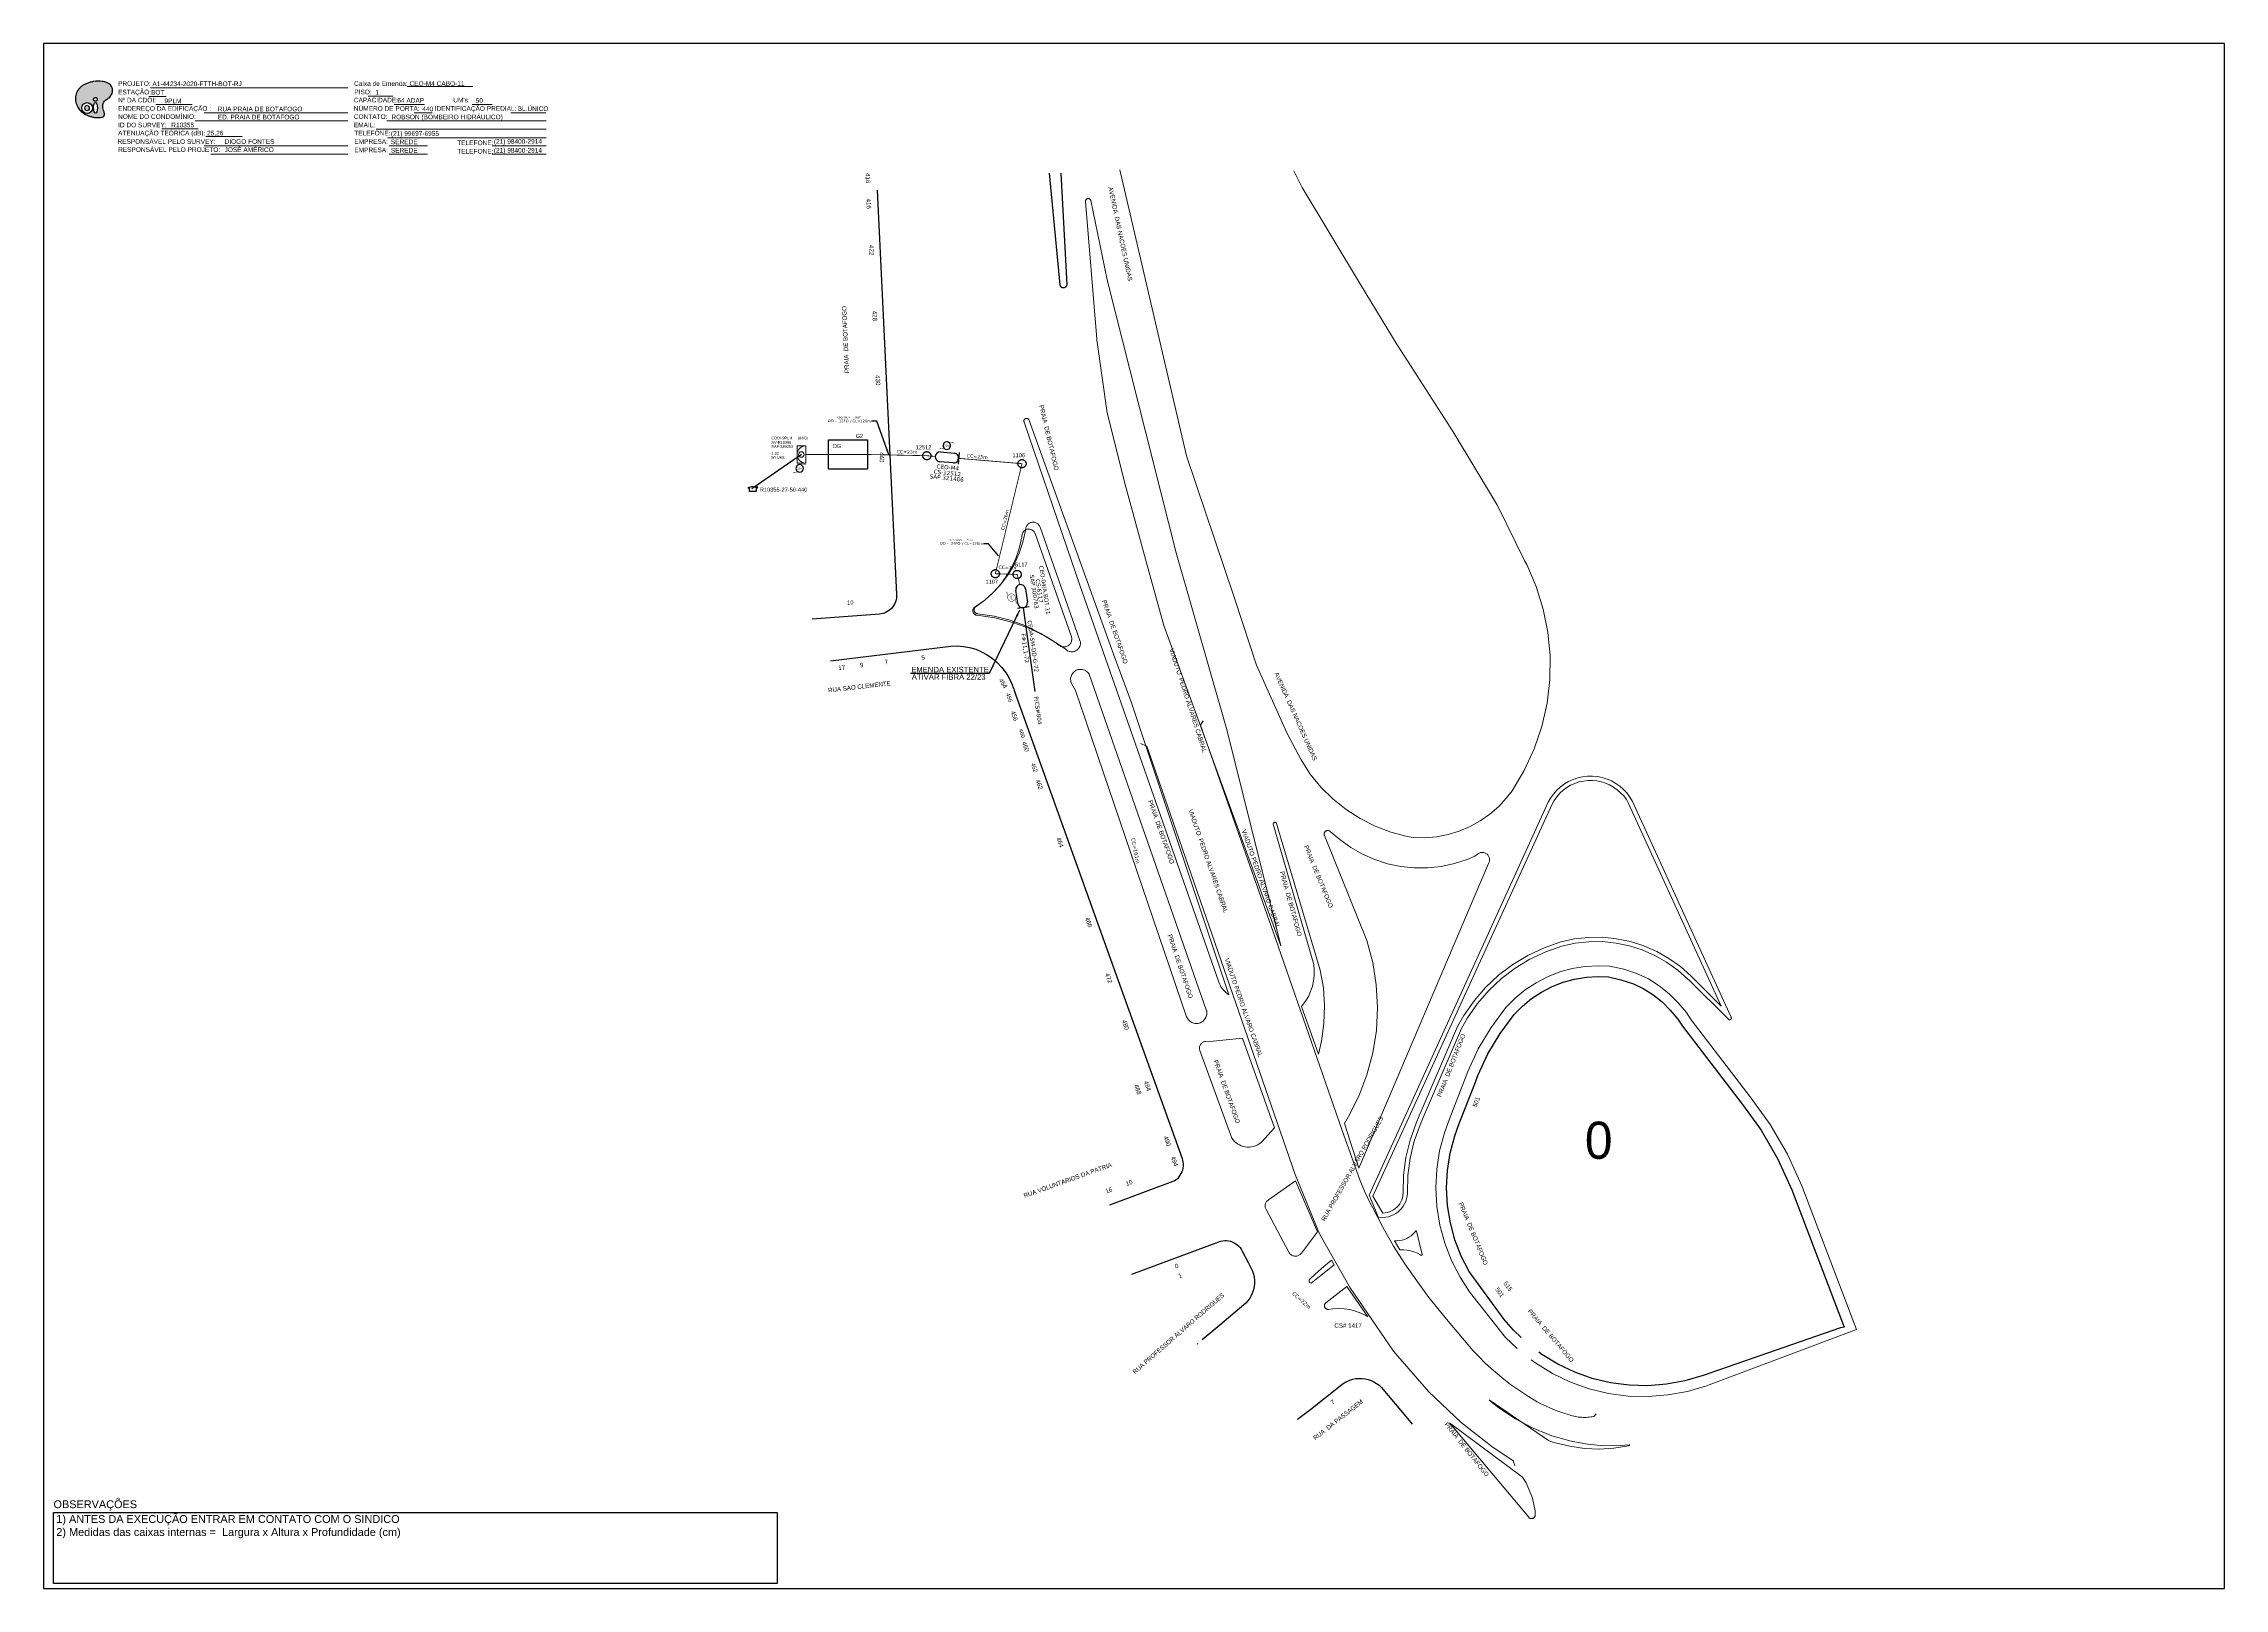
# Model space of a CAD drawing. Header units: millimetres. Extents: x 3753 to 6511, y 627 to 1221.
# Drawn here: x 4713 to 5551, y 627 to 1221 of the extents above; entities that cross this region are included whole.
import ezdxf
from ezdxf.enums import TextEntityAlignment as Align

# ---------------------------------------------------------------- set-up
doc = ezdxf.new("R2010")
doc.units = ezdxf.units.MM
doc.linetypes.add('PHANTOM2', pattern=[1.25, 0.625, -0.125, 0.125, -0.125, 0.125, -0.125])
for name, color, linetype in [('10.1-Caixas Subterrâneas', 5, 'Continuous'), ('20.1-CDO_INTERIOR', 1, 'Continuous'), ('CD a instalar', 1, 'Continuous'), ('CEO', 1, 'Continuous'), ('Folga', 1, 'Continuous'), ('label_cabos', 7, 'Continuous'), ('Legenda', 1, 'Continuous'), ('SURVEYS', 7, 'Continuous'), ('SURVEYS_LEGENDAS', 7, 'Continuous'), ('TEXTOS', 2, 'Continuous')]:
    doc.layers.add(name, color=color, linetype=linetype)
doc.layers.add("20.0-LEGENDA DOS CDO'S", color=1, linetype='Continuous', lineweight=0)
doc.layers.add('DROP DE CLIENTE', color=140, linetype='Continuous', plot=False)
doc.layers.add('EXTRA', color=50, linetype='Continuous', plot=False)
doc.styles.add('ARIAL', font='arial.ttf')
doc.styles.add('siredit', font='verdana.ttf')
doc.dimstyles.new('CC', dxfattribs={"dimtxt": 1, "dimasz": 2, "dimexe": 0.18, "dimexo": 0.0625, "dimgap": 0.09, "dimtad": 0, "dimdec": 0, "dimrnd": 1, "dimzin": 0, "dimdsep": 46, "dimtxsty": 'siredit', "dimblk": 'NONE', "dimcen": 0, "dimse1": 1, "dimse2": 1, "dimsd1": 1, "dimsd2": 1, "dimclrt": 7, "dimadec": 0, "dimazin": 0, "dimtfac": 1, "dimtdec": 0, "dimtofl": 0, "dimtmove": 0, "dimatfit": 3, "dimfxl": 0, "dimtolj": 1, "dimtzin": 0, "dimarcsym": 0})
doc.dimstyles.get("Standard").update_dxf_attribs({"dimtxt": 0.18, "dimasz": 0.18, "dimexe": 0.18, "dimexo": 0.0625, "dimgap": 0.09, "dimtad": 0, "dimtih": 1, "dimtoh": 1, "dimdec": 4, "dimzin": 0, "dimdsep": 46, "dimtxsty": 'Standard', "dimcen": 0.09, "dimadec": 0, "dimazin": 0, "dimtfac": 1, "dimtdec": 4, "dimtofl": 0, "dimtmove": 0, "dimatfit": 3, "dimfxl": 0, "dimtolj": 1, "dimtzin": 0, "dimarcsym": 0})

# ---------------------------------------------------------------- blocks, each defined once
blk = doc.blocks.new('OI')
h = blk.add_hatch(color=40)
edge = h.paths.add_edge_path()
edge.add_spline(control_points=[(4.35, -0.67), (3.92, -0.99), (3.26, -1.5), (2.81, -2.59), (2.9, -3.5), (3.06, -4.27), (3.31, -4.85), (3.37, -5.39), (3.4, -5.88), (3.2, -6.4), (2.54, -6.61), (1.65, -6.63), (0.55, -6.67), (-0.56, -6.42), (-1.61, -6.14), (-2.77, -5.61), (-3.92, -4.77), (-4.89, -3.7), (-5.34, -2.65), (-5.6, -1.94), (-5.85, -0.96), (-5.71, 0.47), (-5.1, 2.02), (-4.14, 3.02), (-3.3, 3.61), (-2.37, 4.16), (-1.36, 4.44), (-0.56, 4.7), (0.79, 4.85), (2.24, 4.97), (3.79, 4.57), (4.67, 4.21), (5.44, 3.65), (5.76, 2.99), (6.03, 2.21), (6.01, 1.46), (5.72, 0.64), (5.31, 0.08), (4.88, -0.38), (4.51, -0.55), (4.35, -0.67)], knot_values=[0, 0, 0, 0, 1.60434, 2.417191, 3.427595, 4.282808, 4.776746, 5.304182, 5.888771, 6.258406, 6.858137, 7.79129, 8.986195, 10.124242, 11.187857, 12.242908, 13.953784, 15.414161, 16.515391, 17.349188, 17.675853, 19.552021, 21.515531, 22.568638, 23.63245, 24.621084, 25.782718, 26.745347, 27.142653, 29.870543, 31.004649, 31.921532, 32.709589, 33.801391, 34.042471, 35.192333, 35.971461, 36.628871, 37.254359, 37.836911, 37.836911, 37.836911, 37.836911], degree=3, periodic=0)
h.paths.add_polyline_path([(1.13, -0.87, -1), (-0.04, -0.87, -1)], flags=16)
edge = h.paths.add_edge_path(flags=16)
edge.add_ellipse((0.56, -3.59), major_axis=(-0.02, 1.71), ratio=0.361305, start_angle=0, end_angle=360)
h.paths.add_polyline_path([(-0.36, -3.62, -1), (-3.8, -3.62, -1)], flags=16)
edge = h.paths.add_edge_path(flags=0)
edge.add_ellipse((-2.08, -3.62), major_axis=(0, 0.885), ratio=0.758294, start_angle=0, end_angle=360)
at = {"color": 40}
for centre, radius in [((-2.08, -3.62), 1.72), ((0.54, -0.87), 0.587)]:
    blk.add_circle(centre, radius, dxfattribs=at)
blk.add_ellipse((-2.08, -3.62), major_axis=(0, 0.885), ratio=0.758294, start_param=-3.141592653589792, end_param=3.141592653589792, dxfattribs=at)
blk.add_ellipse((0.56, -3.59), major_axis=(-0.02, 1.71), ratio=0.361305, dxfattribs=at)
at = {"color": 40, "start_tangent": (-0.800898, -0.598801), "end_tangent": (-0.800898, -0.598801)}
blk.add_spline([(4.35, -0.67), (3.2, -1.78), (2.9, -2.54), (2.92, -3.55), (3.12, -4.38), (3.28, -4.85), (3.37, -5.37), (3.35, -5.95), (3.2, -6.29), (2.66, -6.55), (1.73, -6.63), (0.54, -6.62), (-0.58, -6.41), (-1.6, -6.11), (-2.56, -5.67), (-3.95, -4.67), (-4.89, -3.56), (-5.37, -2.56), (-5.64, -1.78), (-5.72, -1.46), (-5.63, 0.42), (-4.84, 2.22), (-4.13, 2.99), (-3.27, 3.62), (-2.4, 4.09), (-1.3, 4.47), (-0.37, 4.72), (0.02, 4.77), (2.75, 4.8), (3.85, 4.53), (4.69, 4.16), (5.31, 3.68), (5.85, 2.73), (5.93, 2.5), (5.94, 1.35), (5.67, 0.62), (5.29, 0.08), (4.84, -0.36), (4.35, -0.67)], degree=3, dxfattribs=at)
blk = doc.blocks.new('MHMZ')
at = {"linetype": 'PHANTOM2'}
blk.add_circle((0, 0), 0.0000101, dxfattribs=at)
blk = doc.blocks.new('A$C07E14978')
at = {"layer": 'Folga', "color": 1, "const_width": 0.137}
for points in [[(2.23, 0.28), (0.03, 0.28), (0.47, 0.06)], [(2.23, 2.92), (4.42, 2.92), (3.98, 3.13)]]:
    blk.add_lwpolyline(points, dxfattribs=at)
at = {"layer": 'Folga', "color": 1, "const_width": 0.146}
blk.add_lwpolyline([(2.23, 2.92, 1.000012), (2.23, 0.28, 0.999978)], format="xyb", close=True, dxfattribs=at)
at = {"layer": 'Folga', "color": 1}
blk.add_text('10m', height=0.659, dxfattribs=at).set_placement((1.38, 1.27))
blk = doc.blocks.new('_None')
blk = doc.blocks.new('LEGENDA DOS CABOS')
at = {"layer": 'EXTRA', "style": 'siredit'}
for tag, p in [('ID', (4.6, 0.97)), ('XX', (9.03, 0.97))]:
    blk.add_attdef(tag, text='', height=0.48, rotation=359.69001, dxfattribs=at).set_placement(p, align=Align.MIDDLE_CENTER)
at = {"layer": 'Legenda', "color": 7, "style": 'siredit'}
for tag, p in [('TIPO_CABO', (1.31, 0)), ('CABO', (4.69, -0.05)), ('/', (6.81, -0.05)), ('METROS', (10.03, -0.05))]:
    blk.add_attdef(tag, text='', height=0.8, rotation=359.69001, dxfattribs=at).set_placement(p, align=Align.MIDDLE_CENTER)
blk = doc.blocks.new('LVLV')
for p, q in [((0, 0.000025), (-0.000025, 0.000018)), ((-0.000025, 0.000018), (-0.000017, 0.000018)), ((-0.000017, 0), (-0.000017, 0.000018)), ((0.000017, 0), (-0.000017, 0)), ((0, 0.000025), (0.000025, 0.000018)), ((0.000017, 0.000026), (0.00002, 0.000026)), ((0.000017, 0.000021), (0.000017, 0.000026)), ((0.000025, 0.000018), (0.000017, 0.000018)), ((0.000017, 0.000018), (0.000017, 0)), ((0.00002, 0.000026), (0.00002, 0.00002))]:
    blk.add_line(p, q)

msp = doc.modelspace()

# ---------------------------------------------------------------- linework, layer by layer
at = {"linetype": 'Continuous'}
msp.add_lwpolyline([(5551.11, 1221.45), (4712.55, 1221.45), (4712.55, 627.45), (5551.11, 627.45), (5551.11, 1221.45)], dxfattribs=at)
at = {"color": 7, "lineweight": 0}
for points in [[(4753.07, 1201.17), (4759.62, 1201.17)], [(4753.59, 1204.45), (4829.56, 1204.45)], [(4837.36, 1201.21), (4846.84, 1201.21)], [(4852.4, 1204.94), (4877.54, 1204.94)], [(4755.74, 1198.1), (4769.68, 1198.1)], [(4770.89, 1191.75), (4829.56, 1191.75)], [(4774.31, 1194.87), (4829.56, 1194.87)], [(4844.52, 1191.75), (4905.75, 1191.75)], [(4847.41, 1198.1), (4859.03, 1198.1)], [(4854.99, 1194.87), (4861.94, 1194.87)], [(4877.35, 1198.1), (4885.01, 1198.1)], [(4892.16, 1194.87), (4905.72, 1194.87)], [(4758.06, 1188.69), (4772, 1188.69)], [(4774.93, 1185.72), (4788.87, 1185.72)], [(4840.48, 1188.52), (4905.75, 1188.52)], [(4844.77, 1185.28), (4905.75, 1185.28)], [(4774.31, 1182.17), (4829.56, 1182.17)], [(4776.8, 1178.93), (4829.56, 1178.93)], [(4845.38, 1182.17), (4860.18, 1182.17)], [(4845.38, 1178.93), (4860.18, 1178.93)], [(4884.98, 1182.17), (4905.75, 1182.17)], [(4884.98, 1178.93), (4905.75, 1178.93)]]:
    msp.add_lwpolyline(points, dxfattribs=at)
at = {"color": 120}
for points in [[(5099.15, 1171.66), (5103.31, 1128.7), (5103.35, 1128.56), (5103.41, 1128.41), (5103.48, 1128.28), (5103.56, 1128.17), (5103.66, 1128.06), (5103.76, 1127.96), (5103.88, 1127.86), (5104.01, 1127.78), (5104.15, 1127.71), (5104.29, 1127.67), (5104.44, 1127.64), (5104.58, 1127.61), (5104.72, 1127.61), (5104.88, 1127.63), (5105.02, 1127.66), (5105.16, 1127.7), (5105.31, 1127.76), (5105.44, 1127.83), (5105.55, 1127.91), (5105.66, 1128), (5105.76, 1128.11), (5105.87, 1128.23), (5105.94, 1128.36), (5106.01, 1128.48), (5106.05, 1128.63), (5106.08, 1128.77), (5106.09, 1128.83), (5103.78, 1171.66)], [(5033.06, 1165.06), (5040.51, 1009.57), (5040.51, 1009.02), (5040.46, 1008.27), (5040.33, 1007.54), (5040.11, 1006.81), (5039.81, 1006.13), (5039.46, 1005.47), (5039.04, 1004.86), (5038.54, 1004.3), (5038, 1003.78), (5037.41, 1003.33), (5036.77, 1002.94), (5036.1, 1002.61), (5035.38, 1002.37), (5034.67, 1002.2), (5033.92, 1002.1), (5008.07, 1000.17)], [(5015.13, 984.13), (5061.36, 989.81), (5063.81, 989.88), (5066.24, 989.68), (5068.64, 989.24), (5070.99, 988.55), (5073.25, 987.61), (5075.39, 986.45), (5077.41, 985.06), (5079.27, 983.48), (5080.94, 981.7), (5082.43, 979.77), (5083.71, 977.69), (5084.76, 975.48), (5085.57, 973.18), (5085.72, 972.69), (5122.79, 869.38)], [(5122.79, 869.38), (5150.3, 792.72), (5150.51, 792.01), (5150.66, 791.28), (5150.71, 790.52), (5150.7, 789.78), (5150.6, 789.03), (5150.43, 788.31), (5150.18, 787.6), (5149.87, 786.93), (5149.48, 786.29), (5148.73, 785.05), (5147.81, 784.26), (5122.39, 774.85)], [(5280.7, 723.94), (5277.7, 726.78), (5274.15, 730.84), (5260.73, 749.33), (5257.7, 755.23), (5255.25, 761.54), (5253.48, 768.05), (5252.41, 774.71), (5252.03, 781.44), (5252.37, 788.19), (5253.4, 794.85), (5255.14, 801.41), (5256.86, 806.15), (5262.85, 821.43), (5264.03, 824.61), (5267.9, 832.98), (5272.57, 840.86), (5278, 848.15), (5281.16, 851.35), (5284.7, 854.25), (5288.53, 856.76), (5292.58, 858.86), (5296.83, 860.53), (5301.24, 861.73), (5305.77, 862.48), (5310.34, 862.75), (5314.27, 862.59), (5319.05, 861.51), (5323.87, 859.88), (5327.67, 858.17), (5331.37, 855.79), (5334.87, 853), (5338.06, 849.85), (5340.92, 846.36), (5342.74, 843.69), (5365.76, 813.52), (5372.97, 803.6), (5379.45, 792.5), (5384.76, 780.7), (5404.91, 727.89), (5403.55, 727.66)], [(5130.99, 748.3), (5164.51, 760.75), (5165.22, 760.97), (5165.95, 761.13), (5166.7, 761.2), (5167.46, 761.18), (5168.2, 761.1), (5168.93, 760.94), (5169.63, 760.7), (5170.32, 760.38), (5170.96, 760), (5171.56, 759.55), (5172.1, 759.05), (5172.6, 758.48), (5173.03, 757.88), (5173.35, 757.32), (5175.69, 752.77), (5176.89, 750.46), (5177.38, 749.37), (5177.75, 748.24), (5178.01, 747.07), (5178.15, 745.88), (5178.15, 744.68), (5178.04, 743.48), (5177.79, 742.31), (5177.44, 741.18), (5176.95, 740.08), (5176.36, 739.03), (5175.66, 738.06), (5174.86, 737.17), (5174.08, 736.44), (5164.82, 728.69), (5158.01, 722.98)], [(5156.38, 721.62), (5156.13, 721.41)], [(5403.55, 727.66), (5350.67, 709.33), (5343.65, 707.25), (5336.58, 705.94), (5329.41, 705.37), (5322.2, 705.56), (5315.07, 706.49), (5308.07, 708.18), (5301.29, 710.58), (5294.79, 713.68), (5288.65, 717.43), (5287.5, 718.32)], [(5194.75, 692.48), (5199.79, 696.43), (5211.7, 705.79), (5212.69, 706.47), (5213.73, 707.04), (5214.83, 707.52), (5215.98, 707.87), (5217.15, 708.1), (5218.35, 708.2), (5219.55, 708.19), (5220.74, 708.04), (5221.9, 707.77), (5223.02, 707.39), (5224.11, 706.89), (5225.14, 706.27), (5226.1, 705.56), (5226.99, 704.74), (5227.56, 704.1), (5236.32, 693.56), (5238.78, 690.61)]]:
    msp.add_lwpolyline(points, dxfattribs=at)
at = {"color": 114, "lineweight": 20}
for points in [[(5126.39, 1172.93), (5152.01, 1062.98), (5162.95, 1030.62), (5170.5, 1008.26), (5179, 982.46), (5190.62, 956.49), (5196.07, 946.01), (5199.62, 940.59), (5203.71, 935.59), (5208.31, 931.02), (5213.36, 926.98), (5218.81, 923.47), (5224.58, 920.56), (5230.63, 918.27), (5236.9, 916.62), (5239.21, 916.18), (5243.7, 916.1), (5248.19, 916.48), (5252.61, 917.34), (5256.9, 918.64), (5261.05, 920.4), (5264.98, 922.57), (5268.67, 925.15), (5272.07, 928.09), (5275.13, 931.38), (5277.26, 934.13), (5281.91, 941.98), (5285.73, 950.27), (5288.65, 958.91), (5290.65, 967.82), (5291.71, 976.88), (5291.81, 986.01), (5290.96, 995.09), (5289.16, 1004.03), (5286.45, 1012.75), (5282.83, 1021.11), (5282.16, 1022.46), (5271.6, 1043.82), (5254.6, 1072.15), (5237.27, 1099.13)], [(5237.27, 1099.13), (5233.09, 1105.63), (5218.92, 1128.81), (5196.51, 1166.15), (5193.31, 1172.52)], [(5279.12, 719.73), (5274.71, 723.9), (5260.8, 741.42), (5257.19, 747.16), (5253.91, 753.53), (5251.31, 760.24), (5249.42, 767.18), (5248.28, 774.27), (5247.88, 781.43), (5248.24, 788.61), (5249.34, 795.7), (5251.18, 802.65), (5252.98, 807.62), (5258.98, 822.92), (5260.2, 826.21), (5264.22, 834.91), (5269.11, 843.17), (5274.85, 850.86), (5278.37, 854.42), (5282.24, 857.59), (5286.43, 860.34), (5290.86, 862.64), (5295.53, 864.47), (5300.36, 865.79), (5305.31, 866.6), (5310.3, 866.9), (5314.82, 866.72), (5320.18, 865.5), (5325.38, 863.74), (5329.65, 861.83), (5333.79, 859.17), (5337.63, 856.11), (5341.13, 852.65), (5344.25, 848.84), (5346.11, 846.11), (5369.09, 816), (5376.45, 805.87), (5383.14, 794.4), (5388.59, 782.29), (5409.71, 726.95)], [(5409.71, 726.95), (5351.94, 705.38), (5344.62, 703.21), (5337.12, 701.82), (5329.52, 701.22), (5321.88, 701.42), (5314.32, 702.41), (5306.89, 704.2), (5299.7, 706.74), (5292.81, 710.03), (5286.3, 714.01), (5284.54, 715.36)]]:
    msp.add_lwpolyline(points, dxfattribs=at)
at = {"color": 98, "lineweight": 20}
for points in [[(5143.33, 997.72), (5136.7, 1021.81), (5128.4, 1051.96), (5121.54, 1079.47), (5117.59, 1107.54), (5117.43, 1109.49), (5113.22, 1160.78), (5113.22, 1160.88), (5113.22, 1161), (5113.23, 1161.1), (5113.26, 1161.2), (5113.3, 1161.3), (5113.34, 1161.38), (5113.4, 1161.47), (5113.46, 1161.55), (5113.54, 1161.63), (5113.62, 1161.7), (5113.7, 1161.75), (5113.8, 1161.8), (5113.9, 1161.84), (5114, 1161.87), (5114.1, 1161.88), (5114.2, 1161.88), (5114.3, 1161.88), (5114.42, 1161.87), (5114.52, 1161.84), (5114.6, 1161.8), (5114.7, 1161.75), (5114.79, 1161.7), (5114.87, 1161.63), (5114.95, 1161.55), (5115.02, 1161.48), (5115.07, 1161.38), (5115.12, 1161.3), (5115.16, 1161.2), (5115.17, 1161.1), (5115.19, 1161.07), (5121.47, 1130.68), (5148.1, 1025.64), (5167.7, 957.26), (5188.28, 874.57), (5143.33, 997.72)], [(5130.8, 968.3), (5123.95, 986.7), (5091.36, 1076.87), (5091.31, 1076.96), (5091.24, 1077.04), (5091.16, 1077.11), (5091.08, 1077.17), (5090.98, 1077.23), (5090.89, 1077.27), (5090.79, 1077.31), (5090.69, 1077.33), (5090.58, 1077.34), (5090.48, 1077.34), (5090.38, 1077.34), (5090.26, 1077.31), (5090.16, 1077.28), (5090.08, 1077.26), (5089.98, 1077.2), (5089.89, 1077.14), (5089.81, 1077.07), (5089.73, 1077), (5089.68, 1076.91), (5089.62, 1076.83), (5089.58, 1076.73), (5089.53, 1076.63), (5089.52, 1076.53), (5089.51, 1076.41), (5089.51, 1076.31), (5089.51, 1076.21), (5089.53, 1076.11), (5089.56, 1076), (5089.61, 1075.91), (5106.15, 1027.49), (5111.05, 1013.2), (5164.29, 860.93), (5164.4, 860.61), (5164.52, 860.29), (5164.65, 859.98), (5164.79, 859.67), (5164.94, 859.37), (5165.1, 859.07), (5165.27, 858.78), (5165.46, 858.5), (5165.65, 858.22), (5165.85, 857.95), (5166.06, 857.68), (5166.28, 857.43), (5166.51, 857.18), (5166.75, 856.94), (5167, 856.71), (5167.25, 856.48), (5167.51, 856.27), (5167.78, 856.06), (5168.06, 855.87), (5168.34, 855.68), (5130.8, 968.3)], [(5095.7, 1035.56), (5110.93, 992.29), (5110.93, 992.27), (5111.06, 991.96), (5111.16, 991.61), (5111.21, 991.28), (5111.23, 990.93), (5111.21, 990.58), (5111.17, 990.24), (5111.08, 989.91), (5110.96, 989.58), (5110.8, 989.28), (5110.61, 988.98), (5110.4, 988.71), (5110.16, 988.47), (5109.9, 988.25), (5109.61, 988.05), (5109.3, 987.9), (5108.98, 987.77), (5108.64, 987.68), (5108.3, 987.62), (5107.95, 987.6), (5107.61, 987.61), (5107.27, 987.67), (5106.94, 987.75), (5106.61, 987.87), (5106.29, 988.02), (5106.01, 988.21), (5105.74, 988.42), (5104.11, 989.63), (5098.14, 993.37), (5091.82, 996.49), (5085.22, 998.92), (5078.38, 1000.67), (5071.4, 1001.67), (5071.23, 1001.7), (5071.06, 1001.74), (5070.9, 1001.8), (5070.74, 1001.88), (5070.59, 1001.97), (5070.46, 1002.08), (5070.33, 1002.2), (5070.22, 1002.34), (5070.12, 1002.48), (5070.03, 1002.64), (5070, 1002.72), (5069.97, 1002.8), (5069.91, 1002.97), (5069.89, 1003.14), (5069.87, 1003.31), (5069.89, 1003.5), (5069.91, 1003.67), (5069.96, 1003.84), (5070.01, 1004), (5070.09, 1004.15), (5070.19, 1004.31), (5070.29, 1004.44), (5070.42, 1004.57), (5070.54, 1004.68), (5070.7, 1004.78), (5070.74, 1004.81), (5074.42, 1007.46), (5077.81, 1010.46), (5080.87, 1013.81), (5083.54, 1017.47), (5085.83, 1021.37), (5087.7, 1025.5), (5089.13, 1029.79), (5090.11, 1034.23), (5090.28, 1035.41), (5090.38, 1035.7), (5090.51, 1035.96), (5090.66, 1036.22), (5090.85, 1036.46), (5091.06, 1036.67), (5091.29, 1036.86), (5091.54, 1037.03), (5091.79, 1037.17), (5092.08, 1037.29), (5092.37, 1037.37), (5092.65, 1037.42), (5092.95, 1037.45), (5093.25, 1037.43), (5093.55, 1037.39), (5093.84, 1037.32), (5094.12, 1037.22), (5094.4, 1037.09), (5094.64, 1036.93), (5094.88, 1036.74), (5095.1, 1036.54), (5095.28, 1036.32), (5095.45, 1036.06), (5095.6, 1035.8), (5095.7, 1035.56)], [(5093.79, 1033.04), (5107.63, 993.7), (5107.63, 993.69), (5107.75, 993.4), (5107.84, 993.09), (5107.89, 992.79), (5107.9, 992.47), (5107.89, 992.16), (5107.85, 991.84), (5107.77, 991.55), (5107.66, 991.25), (5107.51, 990.97), (5107.35, 990.7), (5107.15, 990.45), (5106.93, 990.23), (5106.7, 990.04), (5106.44, 989.86), (5106.15, 989.71), (5105.86, 989.6), (5105.55, 989.52), (5105.24, 989.47), (5104.93, 989.44), (5104.62, 989.45), (5104.3, 989.5), (5104, 989.58), (5103.71, 989.69), (5103.42, 989.83), (5103.16, 990), (5102.91, 990.19), (5101.43, 991.29), (5096.01, 994.69), (5090.26, 997.53), (5084.26, 999.74), (5078.04, 1001.32), (5071.7, 1002.23), (5071.54, 1002.26), (5071.39, 1002.3), (5071.24, 1002.35), (5071.1, 1002.43), (5070.96, 1002.5), (5070.84, 1002.61), (5070.72, 1002.71), (5070.62, 1002.84), (5070.53, 1002.97), (5070.45, 1003.12), (5070.43, 1003.19), (5070.4, 1003.26), (5070.35, 1003.41), (5070.32, 1003.57), (5070.31, 1003.73), (5070.32, 1003.9), (5070.35, 1004.05), (5070.39, 1004.21), (5070.44, 1004.35), (5070.5, 1004.49), (5070.59, 1004.64), (5070.69, 1004.75), (5070.8, 1004.87), (5070.92, 1004.97), (5071.06, 1005.07), (5071.1, 1005.09), (5074.44, 1007.5), (5077.52, 1010.23), (5080.31, 1013.27), (5082.74, 1016.6), (5084.82, 1020.15), (5086.52, 1023.9), (5087.82, 1027.8), (5088.7, 1031.83), (5088.86, 1032.91), (5088.95, 1033.17), (5089.07, 1033.41), (5089.21, 1033.64), (5089.38, 1033.86), (5089.57, 1034.06), (5089.78, 1034.22), (5090, 1034.38), (5090.24, 1034.51), (5090.5, 1034.61), (5090.76, 1034.69), (5091.02, 1034.73), (5091.29, 1034.76), (5091.56, 1034.74), (5091.84, 1034.71), (5092.1, 1034.64), (5092.36, 1034.55), (5092.6, 1034.43), (5092.82, 1034.29), (5093.05, 1034.12), (5093.24, 1033.94), (5093.41, 1033.73), (5093.57, 1033.5), (5093.7, 1033.26), (5093.79, 1033.04)], [(5107.84, 975.34), (5109.32, 972.73), (5152.08, 847.2), (5152.25, 846.81), (5152.48, 846.45), (5152.73, 846.11), (5153.01, 845.81), (5153.34, 845.52), (5153.68, 845.28), (5154.04, 845.08), (5154.44, 844.91), (5154.84, 844.8), (5155.26, 844.71), (5155.67, 844.67), (5156.1, 844.68), (5156.52, 844.72), (5156.93, 844.82), (5157.33, 844.97), (5157.7, 845.14), (5158.07, 845.35), (5158.4, 845.61), (5158.72, 845.9), (5158.99, 846.21), (5159.23, 846.55), (5159.45, 846.93), (5159.6, 847.31), (5159.73, 847.71), (5159.82, 848.13), (5159.85, 848.56), (5159.85, 848.97), (5159.79, 849.39), (5159.76, 849.56), (5114.6, 978.99), (5114.59, 979.02), (5114.36, 979.34), (5114.09, 979.66), (5113.8, 979.93), (5113.49, 980.17), (5113.14, 980.39), (5112.77, 980.56), (5112.4, 980.69), (5112, 980.79), (5111.6, 980.83), (5111.2, 980.85), (5110.8, 980.82), (5110.4, 980.75), (5110.01, 980.63), (5109.64, 980.47), (5109.3, 980.27), (5108.97, 980.04), (5108.65, 979.79), (5108.38, 979.5), (5108.14, 979.17), (5107.92, 978.83), (5107.75, 978.47), (5107.62, 978.09), (5107.52, 977.7), (5107.47, 977.3), (5107.47, 976.9), (5107.5, 976.5), (5107.57, 976.1), (5107.68, 975.71), (5107.84, 975.34)], [(5222.23, 778.62), (5291.09, 929.72), (5292.01, 931.35), (5293.12, 932.91), (5294.38, 934.34), (5295.78, 935.63), (5297.31, 936.77), (5298.94, 937.75), (5300.67, 938.53), (5302.49, 939.15), (5304.35, 939.56), (5306.24, 939.78), (5308.15, 939.8), (5310.04, 939.62), (5311.91, 939.25), (5313.73, 938.67), (5315.47, 937.92), (5317.15, 936.99), (5318.69, 935.89), (5320.12, 934.63), (5321.42, 933.23), (5322.55, 931.7), (5323.53, 930.05), (5353.64, 864.1), (5361.45, 847.07), (5361.46, 847.05), (5361.49, 846.98), (5361.51, 846.91), (5361.52, 846.85), (5361.53, 846.78), (5361.53, 846.71), (5361.52, 846.64), (5361.51, 846.57), (5361.49, 846.51), (5361.46, 846.44), (5361.42, 846.38), (5361.39, 846.33), (5361.33, 846.27), (5361.29, 846.23), (5361.23, 846.18), (5361.16, 846.15), (5361.11, 846.13), (5361.03, 846.1), (5360.96, 846.08), (5360.91, 846.07), (5360.83, 846.07), (5360.76, 846.08), (5360.69, 846.1), (5360.62, 846.11), (5360.56, 846.14), (5360.51, 846.18), (5360.45, 846.23), (5360.39, 846.27), (5345.25, 861.28), (5344.8, 861.74), (5340.89, 865.22), (5336.64, 868.28), (5332.09, 870.86), (5327.3, 872.97), (5322.31, 874.55), (5317.18, 875.61), (5311.97, 876.14), (5306.74, 876.1), (5301.53, 875.53), (5296.41, 874.41), (5290.13, 872.22), (5284.1, 869.39), (5278.41, 865.95), (5273.12, 861.93), (5268.26, 857.37), (5263.91, 852.33), (5260.12, 846.87), (5257.79, 842.79), (5243.07, 808.52), (5241.83, 805.7), (5239.6, 799.38), (5238.04, 792.86), (5237.18, 786.21), (5237.01, 779.52), (5237, 779.27), (5236.88, 778.24), (5236.67, 777.24), (5236.34, 776.27), (5235.91, 775.33), (5235.39, 774.44), (5234.78, 773.61), (5234.09, 772.85), (5233.32, 772.17), (5232.48, 771.57), (5231.59, 771.06), (5230.65, 770.65), (5229.66, 770.34), (5228.66, 770.14), (5225.88, 770.1), (5222.23, 778.62)], [(5196.2, 851.16), (5196.54, 851.56), (5197.8, 853.25), (5198.87, 855.06), (5199.74, 856.98), (5200.42, 858.97), (5200.89, 861.03), (5201.13, 863.11), (5201.16, 865.22), (5200.96, 867.32), (5185.37, 921.26), (5185.37, 921.33), (5185.37, 921.4), (5185.37, 921.47), (5185.39, 921.53), (5185.42, 921.6), (5185.44, 921.66), (5185.49, 921.73), (5185.53, 921.79), (5185.57, 921.83), (5185.63, 921.87), (5185.69, 921.92), (5185.74, 921.94), (5185.8, 921.97), (5185.87, 922), (5185.95, 922.02), (5186.02, 922.02), (5186.09, 922.02), (5186.16, 922), (5186.22, 921.99), (5186.29, 921.97), (5186.35, 921.94), (5186.42, 921.9), (5186.46, 921.86), (5186.52, 921.82), (5186.56, 921.76), (5186.6, 921.7), (5186.63, 921.64), (5186.66, 921.59), (5203.46, 865.2), (5204.65, 858.41), (5205.12, 851.55), (5204.86, 844.65), (5203.89, 837.83), (5202.73, 832.91), (5196.2, 851.16)], [(5212.74, 806.21), (5214.33, 808.86), (5218.29, 816.68), (5221.42, 824.88), (5223.67, 833.34), (5225.03, 842.01), (5225.47, 850.76), (5225, 859.52), (5223.61, 868.18), (5221.32, 876.64), (5205.04, 917), (5204.99, 917.14), (5204.96, 917.28), (5204.95, 917.43), (5204.95, 917.57), (5204.96, 917.71), (5204.99, 917.85), (5205.04, 918), (5205.11, 918.13), (5205.18, 918.24), (5205.26, 918.37), (5205.36, 918.47), (5205.46, 918.57), (5205.58, 918.65), (5205.71, 918.73), (5205.85, 918.78), (5205.98, 918.83), (5206.12, 918.86), (5206.27, 918.87), (5206.41, 918.86), (5206.55, 918.84), (5206.69, 918.81), (5206.84, 918.77), (5206.97, 918.71), (5207.09, 918.64), (5207.21, 918.55), (5207.31, 918.45), (5207.32, 918.44), (5210.94, 915.41), (5215.16, 912.36), (5219.66, 909.77), (5224.41, 907.67), (5229.36, 906.07), (5234.45, 905.01), (5239.61, 904.47), (5244.82, 904.48), (5249.98, 905.04), (5255.07, 906.13), (5260, 907.76), (5262.88, 908.97), (5264.27, 910.03), (5264.28, 910.05), (5264.54, 910.19), (5264.82, 910.29), (5265.11, 910.38), (5265.4, 910.42), (5265.7, 910.43), (5266, 910.43), (5266.3, 910.38), (5266.58, 910.3), (5266.85, 910.2), (5267.13, 910.07), (5267.38, 909.9), (5267.61, 909.72), (5267.83, 909.52), (5268.01, 909.29), (5268.17, 909.03), (5268.31, 908.77), (5268.43, 908.49), (5268.5, 908.2), (5268.56, 907.92), (5268.57, 907.62), (5268.56, 907.32), (5268.51, 907.01), (5268.44, 906.73), (5268.33, 906.46), (5268.2, 906.19), (5218.35, 789.05), (5212.74, 806.21)], [(5173.6, 839.02), (5162.29, 837.87), (5159.49, 837.76), (5159.29, 837.75), (5159.03, 837.72), (5158.78, 837.65), (5158.53, 837.56), (5158.29, 837.45), (5158.06, 837.3), (5157.86, 837.14), (5157.66, 836.96), (5157.49, 836.76), (5157.35, 836.53), (5157.22, 836.3), (5157.13, 836.06), (5157.04, 835.8), (5157, 835.54), (5156.99, 835.27), (5157, 835.01), (5157.03, 834.74), (5157.1, 834.49), (5157.19, 834.24), (5169.47, 800.57), (5169.93, 799.92), (5170.46, 799.34), (5171.06, 798.81), (5171.69, 798.35), (5172.37, 797.95), (5173.1, 797.62), (5173.85, 797.38), (5174.62, 797.22), (5175.41, 797.13), (5176.21, 797.13), (5176.99, 797.21), (5177.77, 797.38), (5178.51, 797.62), (5179.24, 797.93), (5179.92, 798.33), (5180.55, 798.81), (5180.88, 799.08), (5185.8, 804.56), (5173.6, 839.02)], [(5193.98, 784.16), (5183.49, 776.84), (5183.24, 776.66), (5183.03, 776.44), (5182.84, 776.21), (5182.67, 775.97), (5182.53, 775.7), (5182.41, 775.43), (5182.33, 775.14), (5182.28, 774.84), (5182.26, 774.54), (5182.27, 774.24), (5182.31, 773.95), (5182.38, 773.65), (5182.48, 773.38), (5182.6, 773.14), (5191.36, 756.71), (5191.52, 756.45), (5191.71, 756.21), (5191.91, 755.99), (5192.14, 755.79), (5192.38, 755.62), (5192.64, 755.48), (5192.92, 755.36), (5193.21, 755.28), (5193.5, 755.22), (5193.8, 755.19), (5194.1, 755.19), (5194.4, 755.23), (5194.68, 755.31), (5194.97, 755.41), (5195.24, 755.52), (5195.5, 755.68), (5195.74, 755.86), (5195.96, 756.06), (5196.16, 756.29), (5196.18, 756.34), (5202.38, 764.57), (5193.98, 784.16)], [(5234.05, 757.59), (5235.44, 757.64), (5236.81, 757.54), (5238.17, 757.31), (5239.5, 756.92), (5240.79, 756.39), (5242, 755.75), (5242.19, 755.63), (5242.22, 755.62), (5242.23, 755.61), (5242.26, 755.59), (5242.27, 755.58), (5242.3, 755.56), (5242.33, 755.56), (5242.36, 755.55), (5242.39, 755.55), (5242.4, 755.55), (5242.43, 755.56), (5242.46, 755.56), (5242.49, 755.58), (5242.52, 755.58), (5242.53, 755.59), (5242.56, 755.62), (5242.57, 755.63), (5242.59, 755.65), (5242.6, 755.68), (5242.62, 755.71), (5242.63, 755.72), (5242.63, 755.75), (5242.64, 755.78), (5242.64, 755.81), (5242.64, 755.84), (5242.64, 755.86), (5242.63, 755.88), (5242.63, 755.89), (5240.49, 764.8), (5240.47, 764.83), (5240.47, 764.84), (5240.46, 764.86), (5240.44, 764.87), (5240.43, 764.89), (5240.41, 764.9), (5240.39, 764.92), (5240.37, 764.93), (5240.36, 764.93), (5240.33, 764.94), (5240.31, 764.94), (5240.29, 764.94), (5240.27, 764.94), (5240.24, 764.94), (5240.23, 764.93), (5240.2, 764.93), (5240.18, 764.92), (5240.17, 764.9), (5240.16, 764.89), (5240.14, 764.87), (5240.13, 764.86), (5240.11, 764.84), (5239.77, 764.42), (5239.1, 763.7), (5238.37, 763.07), (5237.57, 762.51), (5236.72, 762.04), (5235.82, 761.67), (5234.89, 761.38), (5233.95, 761.2), (5232.98, 761.13), (5232.01, 761.14), (5234.05, 757.59)], [(5207.72, 753.66), (5204.89, 751.26), (5201.46, 748.28), (5199.25, 746.16), (5199.25, 745.23), (5199.97, 744.8), (5203.13, 747.34), (5208.74, 751.85), (5207.72, 753.66)], [(5213.69, 743.48), (5205.61, 737.27), (5205.49, 737.19), (5205.39, 737.07), (5205.31, 736.96), (5205.22, 736.83), (5205.16, 736.69), (5205.11, 736.56), (5205.08, 736.4), (5205.06, 736.26), (5205.05, 736.1), (5205.06, 735.96), (5205.09, 735.82), (5205.14, 735.67), (5205.19, 735.53), (5205.26, 735.4), (5205.35, 735.27), (5205.45, 735.16), (5205.55, 735.06), (5205.68, 734.97), (5205.81, 734.89), (5205.94, 734.83), (5206.08, 734.77), (5206.22, 734.74), (5206.37, 734.71), (5206.52, 734.71), (5206.65, 734.73), (5208.24, 734.91), (5210.44, 735.06), (5212.64, 734.96), (5214.82, 734.64), (5216.96, 734.08), (5219.02, 733.33), (5220.99, 732.34), (5221.75, 731.9), (5213.69, 743.48)], [(5291.18, 684.26), (5292.71, 683.72), (5299.4, 682.12), (5305.02, 681.27), (5310.68, 681.03), (5316.35, 681.38), (5321.95, 682.32), (5322.3, 682.39), (5322.31, 682.39), (5322.32, 682.4), (5322.34, 682.4), (5322.35, 682.42), (5322.35, 682.43), (5322.37, 682.45), (5322.38, 682.46), (5322.38, 682.48), (5322.4, 682.49), (5322.4, 682.5), (5322.4, 682.52), (5322.4, 682.53), (5322.4, 682.55), (5322.4, 682.56), (5322.38, 682.58), (5322.38, 682.59), (5322.37, 682.6), (5322.37, 682.62), (5322.35, 682.63), (5322.34, 682.65), (5322.32, 682.65), (5322.31, 682.66), (5322.3, 682.66), (5322.28, 682.68), (5322.27, 682.68), (5322.25, 682.68), (5322.24, 682.68), (5322.22, 682.68), (5322.21, 682.68), (5318.92, 682.36), (5312.54, 682.28), (5306.18, 682.85), (5299.92, 684.09), (5292.49, 686.17), (5285.33, 689.01), (5278.49, 692.59), (5272.07, 696.86), (5269.63, 698.76), (5268.43, 699.94), (5291.18, 684.26)], [(5253.17, 691.07), (5283.62, 654.78), (5283.72, 654.67), (5283.83, 654.57), (5283.96, 654.5), (5284.09, 654.42), (5284.23, 654.37), (5284.38, 654.32), (5284.52, 654.3), (5284.68, 654.28), (5284.82, 654.3), (5284.96, 654.31), (5285.12, 654.35), (5285.25, 654.4), (5285.39, 654.47), (5285.52, 654.54), (5285.64, 654.64), (5285.75, 654.74), (5285.84, 654.85), (5285.92, 654.98), (5285.99, 655.11), (5286.05, 655.24), (5286.09, 655.4), (5286.12, 655.54), (5286.14, 655.68), (5286.14, 655.74), (5286.15, 657.28), (5285.07, 662.08), (5283.6, 665.59), (5282.57, 667.99), (5281.28, 670.28), (5253.17, 691.07)]]:
    msp.add_lwpolyline(points, dxfattribs=at)
msp.add_lwpolyline([(5014.3, 1069.14), (5029.36, 1069.14), (5029.36, 1057.79), (5014.3, 1057.79)], close=True)
at = {"color": 190, "lineweight": 20}
for points in [[(5158.42, 961.08), (5157.42, 959.33), (5186.29, 877.36), (5211.91, 803.57), (5218.73, 784.57), (5219.57, 782.35), (5220.48, 780.15), (5221.47, 777.99), (5222.53, 775.86), (5223.66, 773.77), (5227.57, 766.32), (5231.66, 758.98), (5236, 752.29), (5240.54, 745.74), (5245.26, 739.32), (5252.58, 730.17), (5260.15, 721.22), (5262.29, 718.8), (5264.5, 716.46), (5266.79, 714.19), (5269.15, 712), (5271.59, 709.89), (5274.09, 707.85), (5276.65, 705.9), (5279.28, 704.04), (5281.97, 702.26), (5283.57, 701.19), (5285.21, 700.18), (5286.87, 699.22), (5288.57, 698.32), (5290.3, 697.48), (5292.05, 696.69), (5293.83, 695.96), (5295.64, 695.29), (5297.46, 694.68), (5299.3, 694.13), (5299.86, 693.95), (5300.43, 693.79), (5301.01, 693.64), (5301.59, 693.52), (5302.17, 693.42), (5302.75, 693.34), (5303.34, 693.27), (5303.93, 693.23), (5304.52, 693.21), (5305.11, 693.2), (5305.71, 693.22), (5306.3, 693.25), (5306.88, 693.31), (5307.47, 693.38), (5308.05, 693.48), (5308.63, 693.59), (5309.6, 694.6)], [(5134.37, 952.37), (5136.78, 951.3), (5193.76, 786.59), (5203.21, 763.79), (5214.92, 743.03), (5231.67, 718.65), (5245.11, 703.22), (5257.6, 691.21), (5269.48, 682.04), (5277.59, 676.48), (5278.29, 674.7)], [(5223.68, 778.23), (5292.59, 928.96), (5293.43, 930.45), (5294.44, 931.87), (5295.58, 933.17), (5296.86, 934.34), (5298.25, 935.38), (5299.72, 936.26), (5301.29, 936.97), (5302.94, 937.53), (5304.63, 937.9), (5306.34, 938.1), (5308.08, 938.13), (5309.79, 937.96), (5311.5, 937.62), (5313.14, 937.1), (5314.73, 936.41), (5316.25, 935.57), (5317.65, 934.57), (5318.95, 933.42), (5320.13, 932.15), (5321.15, 930.77), (5322.04, 929.27), (5352.12, 863.4), (5357.63, 851.36), (5346.44, 862.46), (5345.96, 862.95), (5341.94, 866.53), (5337.55, 869.69), (5332.85, 872.37), (5327.89, 874.54), (5322.73, 876.18), (5317.43, 877.27), (5312.05, 877.82), (5306.64, 877.78), (5301.26, 877.18), (5295.96, 876.03), (5289.5, 873.78), (5283.31, 870.87), (5277.46, 867.33), (5272.03, 863.21), (5267.04, 858.53), (5262.58, 853.36), (5258.7, 847.77), (5256.28, 843.54), (5241.54, 809.19), (5240.27, 806.32), (5237.99, 799.85), (5236.39, 793.16), (5235.51, 786.34), (5235.33, 779.59), (5235.32, 779.41), (5235.22, 778.51), (5235.05, 777.69), (5234.78, 776.89), (5234.42, 776.1), (5233.99, 775.36), (5233.48, 774.68), (5232.91, 774.05), (5232.27, 773.48), (5231.58, 772.98), (5230.84, 772.57), (5230.05, 772.22), (5229.24, 771.96), (5228.41, 771.8), (5227.55, 771.71), (5223.68, 778.23)]]:
    msp.add_lwpolyline(points, dxfattribs=at)
at = {"color": 0}
msp.add_lwpolyline([(4716.37, 656.69), (4994.62, 656.69), (4994.62, 629.35), (4716.37, 629.35)], close=True, dxfattribs=at)
at = {"layer": '10.1-Caixas Subterrâneas', "color": 1}
for p, q in [((5062.35, 1060.27), (5057.13, 1060.7)), ((5057.44, 1064.42), (5062.66, 1063.99))]:
    msp.add_line(p, q, dxfattribs=at)
at = {"layer": '10.1-Caixas Subterrâneas'}
for p, q in [((5087.14, 1006.14), (5086.37, 1011.32)), ((5090.07, 1011.86), (5090.83, 1006.68)), ((5089.26, 1004.56), (5093.69, 972.33))]:
    msp.add_line(p, q, dxfattribs=at)
at = {"layer": '10.1-Caixas Subterrâneas', "color": 1}
msp.add_lwpolyline([(5064.55, 1064.22), (5064.18, 1059.73)], dxfattribs=at)
at = {"layer": '10.1-Caixas Subterrâneas'}
msp.add_lwpolyline([(5091.48, 1004.89), (5087.03, 1004.23)], dxfattribs=at)
at = {"layer": '10.1-Caixas Subterrâneas', "color": 1}
for centre, start, end in [((5057.28, 1062.56), 85.23751, 265.23751), ((5062.5, 1062.13), 265.23751, 85.23751)]:
    msp.add_arc(centre, 1.87, start, end, dxfattribs=at)
at = {"layer": '10.1-Caixas Subterrâneas'}
for centre, start, end in [((5088.22, 1011.59), 8.36767, 188.36767), ((5088.98, 1006.41), 188.36767, 8.36767)]:
    msp.add_arc(centre, 1.87, start, end, dxfattribs=at)
at = {"layer": '20.1-CDO_INTERIOR', "lineweight": 18}
msp.add_lwpolyline([(5002.28, 1060.15), (5002.28, 1066.78), (5005.59, 1066.78), (5005.59, 1060.15)], close=True, dxfattribs=at)
msp.add_circle((5003.93, 1063.46), 1.06, dxfattribs=at)
msp.add_arc((5005.59, 1063.46), 3.32, 90.02759, 270.02759, dxfattribs=at)
at = {"layer": 'CD a instalar', "linetype": 'ByBlock', "const_width": 0.312}
for points in [[(5029.36, 1063.46), (5005.59, 1063.46)], [(5055.42, 1062.72), (5052.17, 1062.99), (5029.36, 1063.46)], [(5087.95, 1013.44), (5086.91, 1017.33), (5078.51, 1017.61), (5088.77, 1059.94), (5064.36, 1061.97)]]:
    msp.add_lwpolyline(points, dxfattribs=at)
at = {"layer": 'DROP DE CLIENTE'}
msp.add_line((5003.93, 1063.46), (4984.87, 1050.26), dxfattribs=at)

# ---------------------------------------------------------------- block references
at = {"color": 7, "xscale": 1.213923925163967, "yscale": 1.213923925163954, "zscale": 1.213923925163967, "rotation": 0.1532896023949059}
msp.add_blockref('OI', (4731.79, 1201.08), dxfattribs=at)
at = {"layer": '10.1-Caixas Subterrâneas', "xscale": 156000.0000000003, "yscale": 156000, "zscale": 156000, "rotation": 19.98627141089417}
for p in [(5052.17, 1062.99), (5088.77, 1059.94), (5078.51, 1017.61), (5086.91, 1017.33)]:
    msp.add_blockref('MHMZ', p, dxfattribs=at)
at = {"layer": 'Folga', "yscale": 1.094724348373802, "zscale": 1.094724347556441}
for p, xscale, rotation in [((5057.16, 1065.54), 1.094724347608505, 350.4086696626676), ((5082.65, 1010.58), 1.094724347947547, 278.368676922194)]:
    msp.add_blockref('A$C07E14978', p, dxfattribs=dict(at, xscale=xscale, rotation=rotation))
at = {"layer": 'Folga', "xscale": 1.094724347616648, "yscale": 1.094724348373802, "zscale": 1.094724347556475}
msp.add_blockref('A$C07E14978', (5000.82, 1056.38), dxfattribs=at)
at = {"layer": 'label_cabos', "color": 0, "xscale": 1.300000000000182, "yscale": 1.299999999999955, "zscale": 1.3}
for p, values in [((5014.1, 1076.42), {'ID': 'CDOI-9PLM', 'CABO': '12FO', 'METROS': 'CL=120m', 'XX': 'SUBT.', '/': '/', 'TIPO_CABO': 'DD -'}), ((5057.11, 1029.32), {'ID': 'CDOI-9PLM', 'CABO': '24FO', 'METROS': 'CL=120m', 'XX': 'SUBT.', '/': '/', 'TIPO_CABO': 'DD -'})]:
    msp.add_blockref('LEGENDA DOS CABOS', p, dxfattribs=at).add_auto_attribs(values)
at = {"layer": 'SURVEYS', "color": 0, "xscale": 78000, "yscale": 78000, "zscale": 78000}
msp.add_blockref('LVLV', (4985.26, 1049.26), dxfattribs=at)

# ---------------------------------------------------------------- texts
at = {"color": 7, "lineweight": 0, "style": 'ARIAL'}
for s, height, p in [('PROJETO:', 1.793, (4741.19, 1205.2)), ('ESTAÇÃO:', 1.793, (4741.19, 1201.92)), ('Nº DA CDOI:', 1.7927, (4741.19, 1198.85)), ('CAPACIDADE:', 1.7927, (4831.84, 1198.85)), ('Caixa de Emenda: CEO-M4 CABO-11', 1.7927, (4831.95, 1205.2)), ('PISO:', 1.793, (4832.02, 1201.96)), ("UM's:", 1.793, (4870.08, 1198.85)), ('ENDEREÇO DA EDIFICAÇÃO :', 1.7927, (4741.19, 1195.61)), ('NOME DO CONDOMÍNIO:', 1.7927, (4741.19, 1192.5)), ('ID DO SURVEY:', 1.7927, (4741.19, 1189.26)), ('CONTATO:', 1.793, (4831.84, 1192.5)), ('NÚMERO DE PORTA:', 1.7927, (4831.84, 1195.61)), ('EMAIL: ', 1.793, (4831.84, 1189.26)), ('IDENTIFICAÇÃO PREDIAL:', 1.7927, (4862.92, 1195.61)), ('RESPONSÁVEL PELO SURVEY:', 1.7927, (4740.95, 1182.91)), ('ATENUAÇÃO TEÓRICA (dB): 25,26', 1.7927, (4741.19, 1186.15)), ('TELEFONE:', 1.793, (4832.02, 1186.15)), ('EMPRESA:', 1.793, (4832.02, 1182.91)), ('TELEFONE:', 1.793, (4871.62, 1182.41)), ('RESPONSÁVEL PELO PROJETO:', 1.7927, (4741.19, 1179.8)), ('EMPRESA:', 1.793, (4832.02, 1179.68)), ('TELEFONE:', 1.793, (4871.62, 1179.17))]:
    msp.add_text(s, height=height, dxfattribs=at).set_placement(p)
at = {"color": 7, "style": 'ARIAL'}
for s, height, p in [('BOT', 1.793, (4753.87, 1201.82)), ('A1-44234-2020-FTTH-BOT-RJ', 1.7927, (4754.39, 1205.1)), ('9PLM', 1.793, (4759, 1198.55)), ('  1  ', 1.793, (4838.71, 1201.81)), ('64 ADAP', 1.793, (4848.58, 1198.72)), ('50', 1.793, (4878.7, 1198.7)), ('R10355', 1.793, (4761.63, 1189.26)), ('RUA PRAIA DE BOTAFOGO', 1.7927, (4779.49, 1195.42)), ('ED. PRAIA DE BOTAFOGO', 1.7927, (4779.49, 1192.32)), ('ROBSON (BOMBEIRO HIDRÁULICO)', 1.7927, (4846.3, 1192.35)), ('  440', 1.793, (4856.77, 1195.46)), ('BL.ÚNICO', 1.793, (4894.83, 1195.54)), ('DIOGO FONTES', 1.7927, (4782.14, 1182.91)), ('SEREDE', 1.793, (4846.08, 1182.77)), ('(21) 99697-6955', 1.7927, (4846.08, 1186)), ('(21) 98400-2914', 1.7927, (4885.68, 1182.93)), ('JOSÉ AMÉRICO', 1.7927, (4782.14, 1179.77)), ('SEREDE', 1.793, (4846.08, 1179.53)), ('(21) 98400-2914', 1.7927, (4885.68, 1179.53))]:
    msp.add_text(s, height=height, dxfattribs=at).set_placement(p)
for s, height, rotation, p in [('416', 1.716, 272.77345, (5028.6, 1171.65)), ('416', 1.716, 272.77345, (5028.88, 1161.82)), ('422', 1.716, 272.77345, (5029.96, 1143.94)), ('428', 1.716, 272.77345, (5031.21, 1118.7)), ('430', 1.716, 272.77345, (5032.42, 1093.93)), ('440', 1.716, 272.77345, (5033.88, 1064.34)), ('10', 1.56, 1.56021, (5021.58, 1005.76)), ('17', 1.716, 7.00923, (5018.23, 980.55)), ('9', 1.72, 7.00923, (5026.52, 981.57)), ('7', 1.72, 7.00923, (5036.02, 982.74)), ('5', 1.72, 7.00923, (5050.21, 984.48)), ('454', 1.716, 301.62168, (5079.72, 976.67)), ('456', 1.56, 289.70479, (5082.53, 971.4)), ('456', 1.716, 289.70479, (5084.38, 964.5)), ('460', 1.56, 289.70479, (5087.44, 957.71)), ('460', 1.56, 289.70479, (5087.44, 957.71)), ('460', 1.716, 289.70479, (5088.71, 952.7)), ('460', 1.716, 289.70479, (5088.71, 952.7)), ('462', 1.56, 289.70479, (5092.19, 944.47)), ('462', 1.56, 289.70479, (5092.19, 944.47)), ('462', 1.716, 289.70479, (5093.94, 938.13)), ('462', 1.716, 289.70479, (5093.94, 938.13)), ('464', 1.716, 289.70479, (5101.91, 915.94)), ('468', 1.716, 289.70479, (5112.95, 885.17)), ('472', 1.716, 289.70479, (5120.66, 863.67)), ('480', 1.716, 289.70479, (5127.11, 845.7)), ('484', 1.716, 289.70479, (5135.53, 822.24)), ('488', 1.716, 289.70479, (5131.83, 820.92)), ('501', 1.716, 68.64997, (5263.52, 812.36)), ('490', 1.716, 289.70479, (5143.14, 801.04)), ('494', 1.716, 289.70479, (5145.93, 793.25)), ('16', 1.716, 20.32202, (5121.21, 779.27)), ('10', 1.716, 20.32202, (5129.02, 782.16)), ('0', 1.72, 20.3891, (5147.88, 750.38)), ('1', 1.72, 20.3891, (5149.25, 746.7)), ('501', 1.716, 305.93037, (5270.62, 742.39)), ('515', 1.716, 305.93037, (5273.8, 744.7)), ('7', 1.72, 38.15535, (5208.17, 698.02))]:
    msp.add_text(s, height=height, rotation=rotation).set_placement(p)
at = {"color": 252}
for s, rotation, p in [('AVENIDA  DAS NACOES UNIDAS', 282.01432, (5121.92, 1166.16)), ('PRAIA  DE BOTAFOGO', 92.44219, (5022.31, 1094.79)), ('PRAIA  DE BOTAFOGO', 283.30831, (5095.31, 1082.28)), ('PRAIA  DE BOTAFOGO', 289.02461, (5119.48, 1007.21)), ('VIADUTO  PEDRO ALVARES CABRAL', 287.95394, (5145.35, 988.58)), ('RUA SAO CLEMENTE', 6.52273, (5014.31, 971.94)), ('AVENIDA  DAS NACOES UNIDAS', 294.11749, (5185.72, 979.21)), ('PRAIA  DE BOTAFOGO', 289.3819, (5137.23, 930.18)), ('VIADUTO  PEDRO ALVARES CABRAL', 289.15977, (5152.7, 926.68)), ('PRAIA  DE BOTAFOGO', 292.19708, (5197.14, 912.79)), ('PRAIA  DE BOTAFOGO', 285.51204, (5187.87, 902.9)), ('PRAIA  DE BOTAFOGO', 288.57984, (5144.72, 878.58)), ('PRAIA  DE BOTAFOGO', 68.70179, (5249.92, 816.2)), ('PRAIA  DE BOTAFOGO', 289.75705, (5162.35, 830.31)), ('RUA PROFESSOR ALVARO RODRIGUES', 60.45333, (5205.23, 768.46)), ('RUA VOLUNTARIOS DA PATRIA', 19.6152, (5089.76, 777.6)), ('PRAIA  DE BOTAFOGO', 292.34065, (5256.62, 775.48)), ('RUA PROFESSOR ALVARO RODRIGUES', 41.12349, (5132.22, 709.76)), ('PRAIA  DE BOTAFOGO', 310.32575, (5283.11, 733.91)), ('RUA  DA PASSAGEM', 38.13601, (5201.56, 684.37)), ('PRAIA  DE BOTAFOGO', 308.33173, (5251.13, 690.48))]:
    msp.add_text(s, height=1.716, rotation=rotation, dxfattribs=at).set_placement(p)
at = {"color": 7, "style": 'siredit'}
for s, height, rotation, p in [('CC=23m', 1.3, 358.81035, (5044.54, 1064.45)), ('CC=23m', 1.3, 355.23751, (5071.58, 1062.68)), ('CC=36m', 1.3, 76.36748, (5082.18, 1038.26)), ('CC=7m', 1.3, 358.10582, (5083.16, 1020.02)), ('CC=161m', 1.43, 280.95954, (5132.4, 911.1)), ('CC=22m', 1.43, 318.04148, (5196.24, 738.22))]:
    msp.add_text(s, height=height, rotation=rotation, dxfattribs=at).set_placement(p, align=Align.MIDDLE_CENTER)
at = {"color": 190}
for rotation, p in [(289.40366, (5173.2, 918.82)), (289.08431, (5166.62, 869.41))]:
    msp.add_text('VIADUTO PEDRO ALVARO CABRAL', height=1.716, rotation=rotation, dxfattribs=at).set_placement(p)
at = {"color": 120}
msp.add_text('0', height=14.3, dxfattribs=at).set_placement((5305.2, 792.62))
at = {"style": 'ARIAL'}
msp.add_text('OBSERVAÇÕES', height=3, dxfattribs=at).set_placement((4716.35, 658.31))
at = {"insert": (4717.43, 655.62), "char_height": 3, "width": 277.1819, "attachment_point": 1, "style": 'ARIAL'}
msp.add_mtext('1) ANTES DA EXECUÇÃO ENTRAR EM CONTATO COM O SINDICO \\P2) Medidas das caixas internas =  Largura x Altura x Profundidade (cm)\\P{\\fArial|b0|i0|c0|p34;\\H0.6957X;\\P} ', dxfattribs=at)
at = {"layer": '10.1-Caixas Subterrâneas'}
for s, p in [('12512', (5050.9, 1066.24)), ('1106', (5087.51, 1063.19)), ('1107', (5077.16, 1014.53)), ('6117', (5088.5, 1021.13))]:
    msp.add_text(s, height=1.56, dxfattribs=at).set_placement(p, align=Align.MIDDLE_CENTER)
msp.add_text('CS# 1417', height=1.716, dxfattribs=at).set_placement((5208.89, 727.65))
at = {"layer": "20.0-LEGENDA DOS CDO'S", "style": 'ARIAL'}
for s, p in [('SV-R10355', (4992.41, 1067.56)), ('SAP 326053', (4992.41, 1066.02)), ('CDOI-9PLM', (4992.41, 1069.26)), ('50 UMs', (4992.4, 1061.8)), ('1:32', (4992.4, 1063.38))]:
    msp.add_text(s, height=1.061, rotation=359.97241, dxfattribs=at).set_placement(p)
msp.add_text('(64/0)', height=1.061, rotation=359.97241, dxfattribs=at).set_placement((5004.44, 1069.26), align=Align.CENTER)
at = {"layer": 'CEO', "color": 7, "style": 'siredit'}
for s, height, rotation, p in [('CS-12512', 1.581, 354.19007, (5060.12, 1057.17)), ('CEO-M4', 1.581, 354.19007, (5060.33, 1059.31)), ('SAP 321406', 1.581, 354.19007, (5059.92, 1055.22)), ('SAP 300763', 1.581, 278.36767, (5094.27, 1010.83)), ('CS-6117', 1.581, 278.36767, (5096.21, 1011.12)), ('CEO-04/A.BOT.11', 1.5815, 278.36767, (5098.33, 1011.43))]:
    msp.add_text(s, height=height, rotation=rotation, dxfattribs=at).set_placement(p, align=Align.TOP_CENTER)
for s, height, p in [('CFOA-SM-DD-G-72', 1.5815, (5093.06, 989.73)), ('F#11,1-72', 1.581, (5089.98, 988.96)), ('P/CS#804', 1.581, (5094.92, 965.07))]:
    msp.add_text(s, height=height, rotation=277.832, dxfattribs=at).set_placement(p, align=Align.MIDDLE_CENTER)
at = {"layer": 'SURVEYS_LEGENDAS', "color": 0}
for s, p in [('DG ', (5016.02, 1065.92)), ('G2', (5024.81, 1069.82))]:
    msp.add_text(s, height=1.56, dxfattribs=at).set_placement(p)
at = {"layer": 'SURVEYS_LEGENDAS', "color": 0, "style": 'ARIAL'}
msp.add_text('R10355-27-50-440', height=1.56, dxfattribs=at).set_placement((4987.93, 1049.15))
at = {"layer": 'TEXTOS', "color": 1, "lineweight": 15, "style": 'ARIAL'}
for s, p in [('EMENDA EXISTENTE', (5046.17, 979.68)), ('ATIVAR FIBRA 22/23', (5046.37, 976.86))]:
    msp.add_text(s, height=2.1141, dxfattribs=at).set_placement(p)

# ---------------------------------------------------------------- leaders
at = {"color": 1}
msp.add_leader([(5087.86, 1003.55), (5076.12, 979.25), (5045.9, 979.25)], dimstyle='Standard', override={"dimasz": 2.5, "dimgap": 0.09, "dimtad": 0}, dxfattribs=at)
at = {"layer": 'label_cabos'}
for points in [[(5037.62, 1063.29), (5032.94, 1076.25), (5030.94, 1076.25)], [(5079.76, 1024.43), (5075.94, 1029.15), (5073.94, 1029.15)]]:
    msp.add_leader(points, dimstyle='CC', override={"dimgap": 0.09, "dimtad": 0}, dxfattribs=at)

doc.saveas('drawing.dxf')
